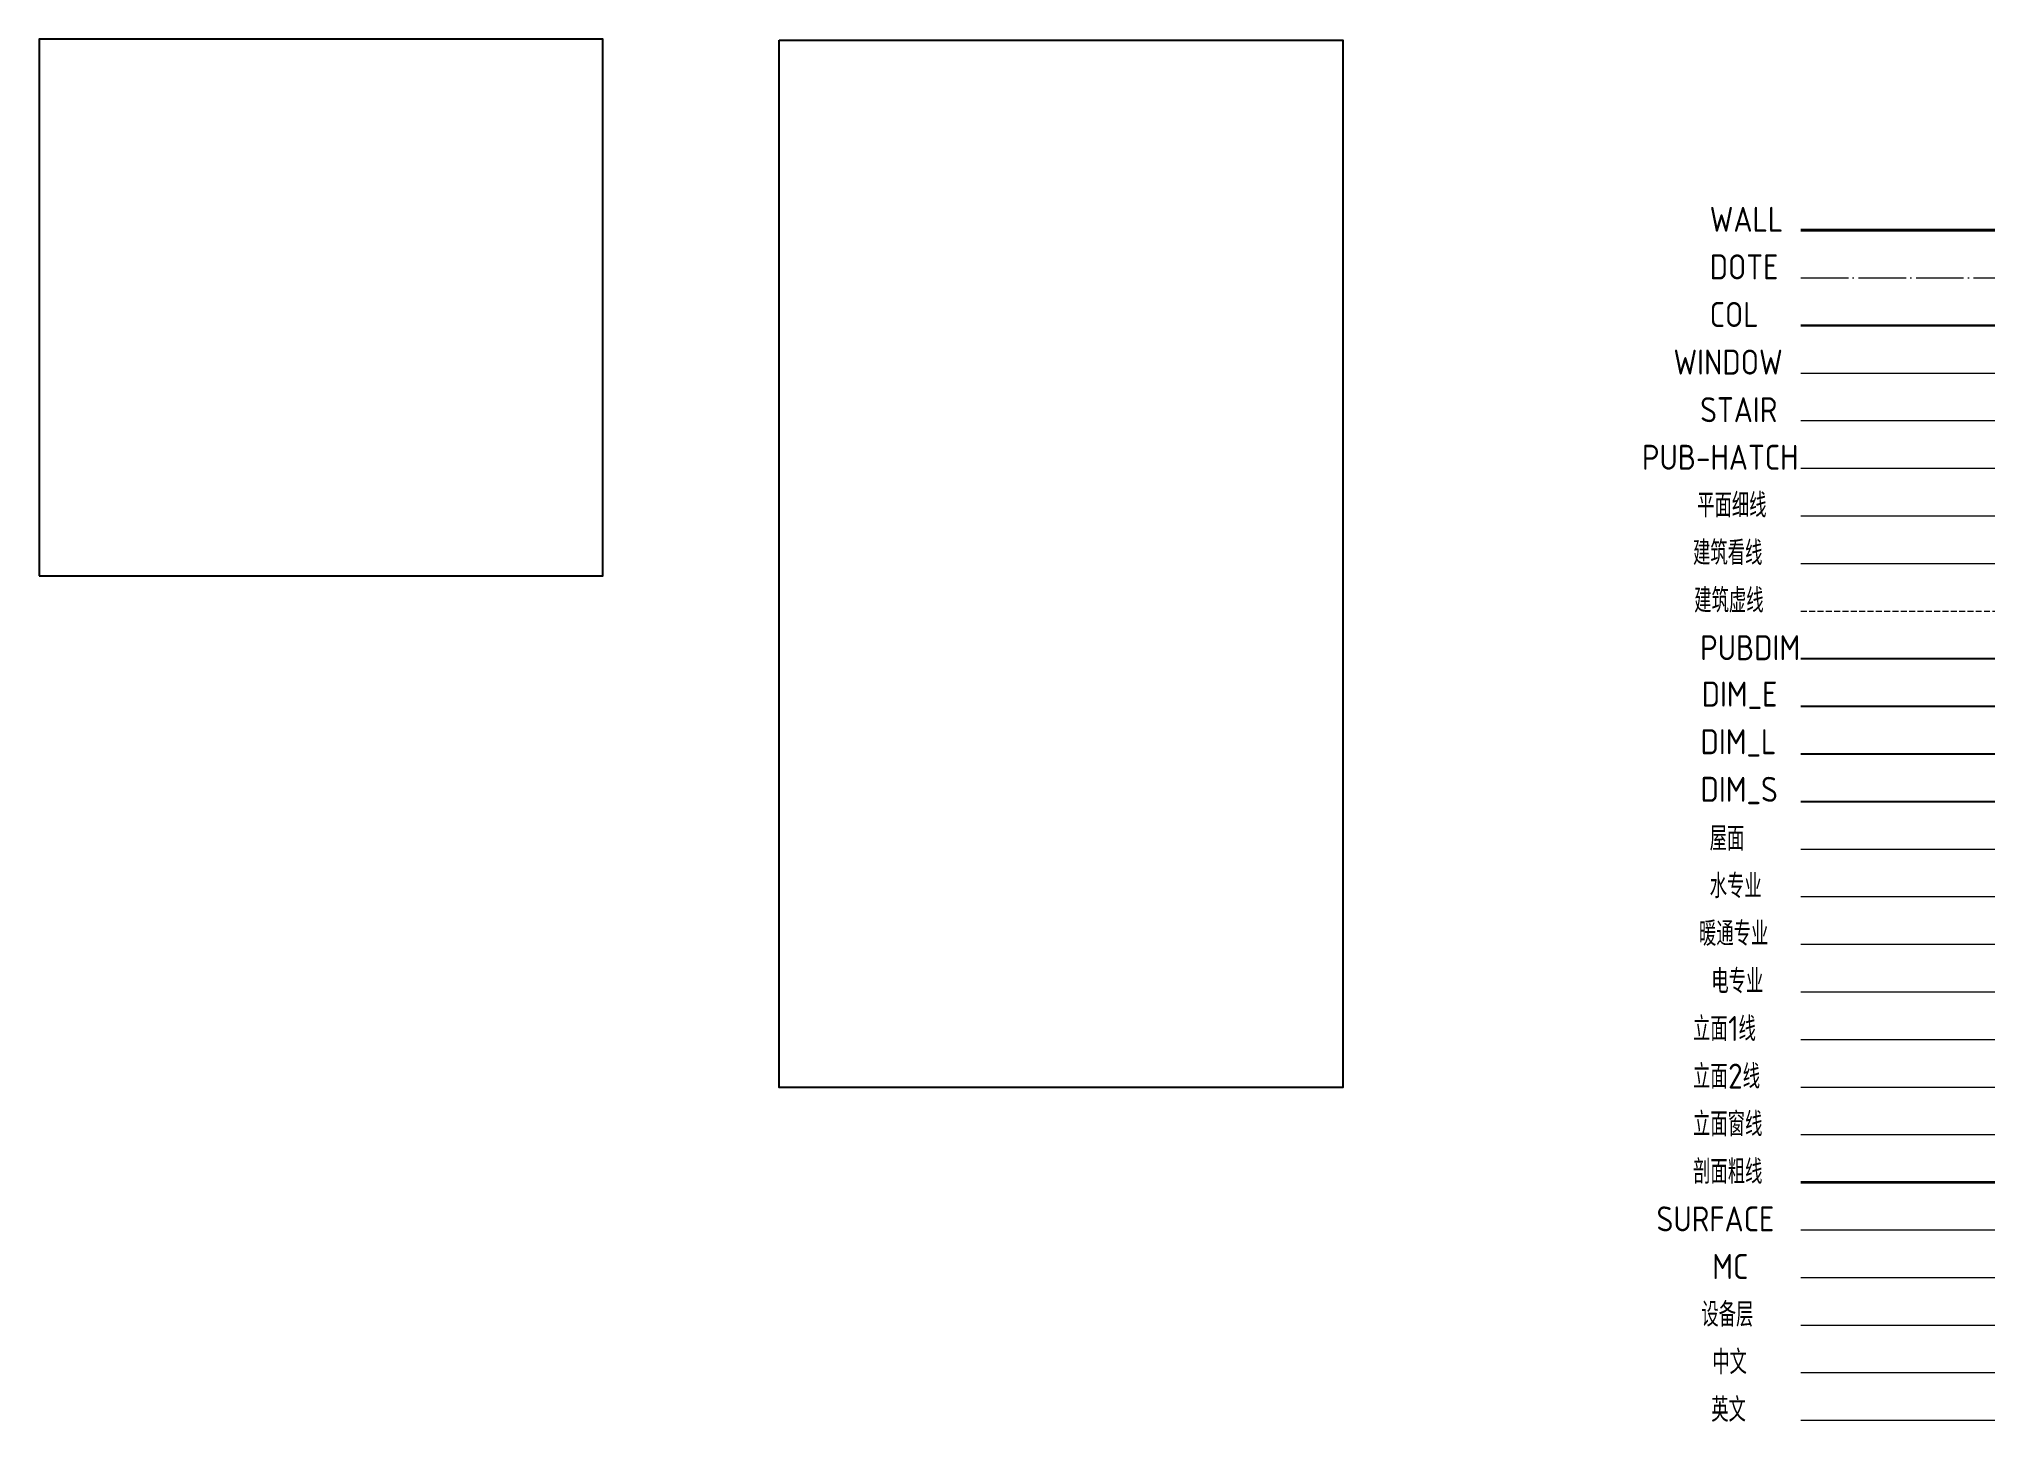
# Model space of a CAD drawing. Extents: x 238398 to 585159, y -66832 to 191977.
# Drawn here: x 238398 to 320612, y 33300 to 91396 of the extents above; entities that cross this region are included whole.
import ezdxf

# ---------------------------------------------------------------- set-up
doc = ezdxf.new("R2010")
doc.units = 0
doc.header["$LTSCALE"] = 1000
doc.header["$MEASUREMENT"] = 0
doc.linetypes.add('DASH', pattern=[0.35, 0.25, -0.1])
doc.linetypes.add('DOTE', pattern=[2.42, 2, -0.2, 0.02, -0.2])
doc.layers.get('0').update_dxf_attribs({"color": 8})
for name, color, linetype, lineweight in [('COLUMN', 8, 'Continuous', 30), ('DOTE', 8, 'DOTE', 13), ('MC', 8, 'Continuous', 18), ('PUB_HATCH', 8, 'Continuous', 5), ('PUB_TEXT', 8, 'Continuous', 20), ('S_SURFACE', 8, 'Continuous', 15), ('STAIR', 8, 'Continuous', 18), ('WALL', 8, 'Continuous', 40), ('WINDOW', 8, 'Continuous', 18), ('中文', 8, 'Continuous', 18), ('剖面粗线', 8, 'Continuous', 35), ('屋面', 8, 'Continuous', 20), ('平面细线', 8, 'Continuous', 15), ('建筑看线', 8, 'Continuous', 18), ('建筑虚线', 8, 'DASH', 15), ('暖通', 8, 'Continuous', 18), ('水', 8, 'Continuous', 18), ('电', 8, 'Continuous', 18), ('立面1线', 8, 'Continuous', 20), ('立面2线', 8, 'Continuous', 20), ('立面窗线', 8, 'Continuous', 15), ('英文', 8, 'Continuous', 18), ('设备层', 8, 'Continuous', 5)]:
    doc.layers.add(name, color=color, linetype=linetype, lineweight=lineweight)
for name, color, linetype in [('DIM_ELEV', 8, 'Continuous'), ('DIM_LEAD', 8, 'Continuous'), ('DIM_SYMB', 8, 'Continuous'), ('PUB_DIM', 8, 'Continuous')]:
    doc.layers.add(name, color=color, linetype=linetype)
doc.styles.get("Standard").update_dxf_attribs({"font": 'gbenor.shx', "bigfont": 'gbcbig.shx'})

msp = doc.modelspace()

# ---------------------------------------------------------------- texts
at = {"layer": 'PUB_TEXT'}
for s, height, p in [('WALL', 1050, (308622.3, 83302.1)), ('DOTE', 1050, (308622.3, 81302.1)), ('COL', 1050, (308622.3, 79302.1)), ('WINDOW', 1050, (307100.7, 77302.1)), ('STAIR', 1050, (308223.2, 75302.1)), ('PUB-HATCH', 1050, (305776.2, 73302.1)), ('平面细线', 1012.77, (308097, 71302.1)), ('建筑看线', 1012.77, (307923.9, 69302.1)), ('建筑虚线', 1012.77, (307973.7, 67302.1)), ('PUBDIM', 1050, (308223.7, 65302.1)), ('DIM_E', 1050, (308286.4, 63351.9)), ('DIM_L', 1050, (308239.4, 61351.9)), ('DIM_S', 1050, (308239.4, 59351.9)), ('屋面', 1012.77, (308622.3, 57302.1)), ('水专业', 1012.77, (308622.3, 55302.1)), ('暖通专业', 1012.77, (308173.3, 53302.1)), ('电专业', 1012.77, (308691.9, 51302.1)), ('立面', 1012.77, (307923.9, 49302.1)), ('1', 1050, (309398.3, 49302.1)), ('线', 1012.8, (309835.8, 49302.1)), ('立面', 1012.77, (307923.9, 47302.1)), ('2', 1050, (309398.3, 47302.1)), ('线', 1012.8, (310010.8, 47302.1)), ('立面窗线', 1012.77, (307923.9, 45302.1)), ('剖面粗线', 1012.77, (307923.9, 43302.1)), ('SURFACE', 1050, (306389.7, 41302.1)), ('MC', 1050, (308732.2, 39302.1)), ('设备层', 1012.77, (308274.1, 37302.1)), ('中文', 1012.77, (308732.2, 35302.1)), ('英文', 1012.77, (308688.6, 33302.1))]:
    msp.add_text(s, height=height, dxfattribs=at).set_placement(p)

# ---------------------------------------------------------------- linework, layer by layer
for points in [[(238398.4, 68846.1), (262098.4, 68846.1), (262098.4, 91396.1), (238398.4, 91396.1)], [(269503, 91346.1), (293203, 91346.1), (293203, 47346.1), (269503, 47346.1)]]:
    msp.add_lwpolyline(points, close=True)
at = {"layer": 'COLUMN'}
msp.add_lwpolyline([(312456.6, 79367.9), (320612.4, 79367.9)], dxfattribs=at)
at = {"layer": 'DIM_ELEV'}
msp.add_lwpolyline([(312456.6, 63367.9), (320612.4, 63367.9)], dxfattribs=at)
at = {"layer": 'DIM_LEAD'}
msp.add_lwpolyline([(312456.6, 61367.9), (320612.4, 61367.9)], dxfattribs=at)
at = {"layer": 'DIM_SYMB'}
msp.add_lwpolyline([(312456.6, 59367.9), (320612.4, 59367.9)], dxfattribs=at)
at = {"layer": 'DOTE'}
msp.add_lwpolyline([(312456.6, 81367.9), (320612.4, 81367.9)], dxfattribs=at)
at = {"layer": 'MC'}
msp.add_lwpolyline([(312456.6, 39367.9), (320612.4, 39367.9)], dxfattribs=at)
at = {"layer": 'PUB_DIM'}
msp.add_lwpolyline([(312456.6, 65367.9), (320612.4, 65367.9)], dxfattribs=at)
at = {"layer": 'PUB_HATCH'}
msp.add_lwpolyline([(312456.6, 73367.9), (320612.4, 73367.9)], dxfattribs=at)
at = {"layer": 'S_SURFACE'}
msp.add_lwpolyline([(312456.6, 41367.9), (320612.4, 41367.9)], dxfattribs=at)
at = {"layer": 'STAIR'}
msp.add_lwpolyline([(312456.6, 75367.9), (320612.4, 75367.9)], dxfattribs=at)
at = {"layer": 'WALL'}
msp.add_lwpolyline([(312456.6, 83367.9), (320612.4, 83367.9)], dxfattribs=at)
at = {"layer": 'WINDOW'}
msp.add_lwpolyline([(312456.6, 77367.9), (320612.4, 77367.9)], dxfattribs=at)
at = {"layer": '中文'}
msp.add_lwpolyline([(312456.6, 35367.9), (320612.4, 35367.9)], dxfattribs=at)
at = {"layer": '剖面粗线'}
msp.add_lwpolyline([(312456.6, 43367.9), (320612.4, 43367.9)], dxfattribs=at)
at = {"layer": '屋面'}
msp.add_lwpolyline([(312456.6, 57367.9), (320612.4, 57367.9)], dxfattribs=at)
at = {"layer": '平面细线'}
msp.add_lwpolyline([(312456.6, 71367.9), (320612.4, 71367.9)], dxfattribs=at)
at = {"layer": '建筑看线'}
msp.add_lwpolyline([(312456.6, 69367.9), (320612.4, 69367.9)], dxfattribs=at)
at = {"layer": '建筑虚线'}
msp.add_lwpolyline([(312456.6, 67367.9), (320612.4, 67367.9)], dxfattribs=at)
at = {"layer": '暖通'}
msp.add_lwpolyline([(312456.6, 53367.9), (320612.4, 53367.9)], dxfattribs=at)
at = {"layer": '水'}
msp.add_lwpolyline([(312456.6, 55367.9), (320612.4, 55367.9)], dxfattribs=at)
at = {"layer": '电'}
msp.add_lwpolyline([(312456.6, 51367.9), (320612.4, 51367.9)], dxfattribs=at)
at = {"layer": '立面1线'}
msp.add_lwpolyline([(312456.6, 49367.9), (320612.4, 49367.9)], dxfattribs=at)
at = {"layer": '立面2线'}
msp.add_lwpolyline([(312456.6, 47367.9), (320612.4, 47367.9)], dxfattribs=at)
at = {"layer": '立面窗线'}
msp.add_lwpolyline([(312456.6, 45367.9), (320612.4, 45367.9)], dxfattribs=at)
at = {"layer": '英文'}
msp.add_lwpolyline([(312456.6, 33367.9), (320612.4, 33367.9)], dxfattribs=at)
at = {"layer": '设备层'}
msp.add_lwpolyline([(312456.6, 37367.9), (320612.4, 37367.9)], dxfattribs=at)

msp.set_redraw_order([(e.dxf.handle, doc.entitydb.next_handle()) for e in msp.query("TEXT MTEXT ATTDEF DIMENSION ARC_DIMENSION")])  # texts and dimensions are drawn at this point

doc.saveas('drawing.dxf')
